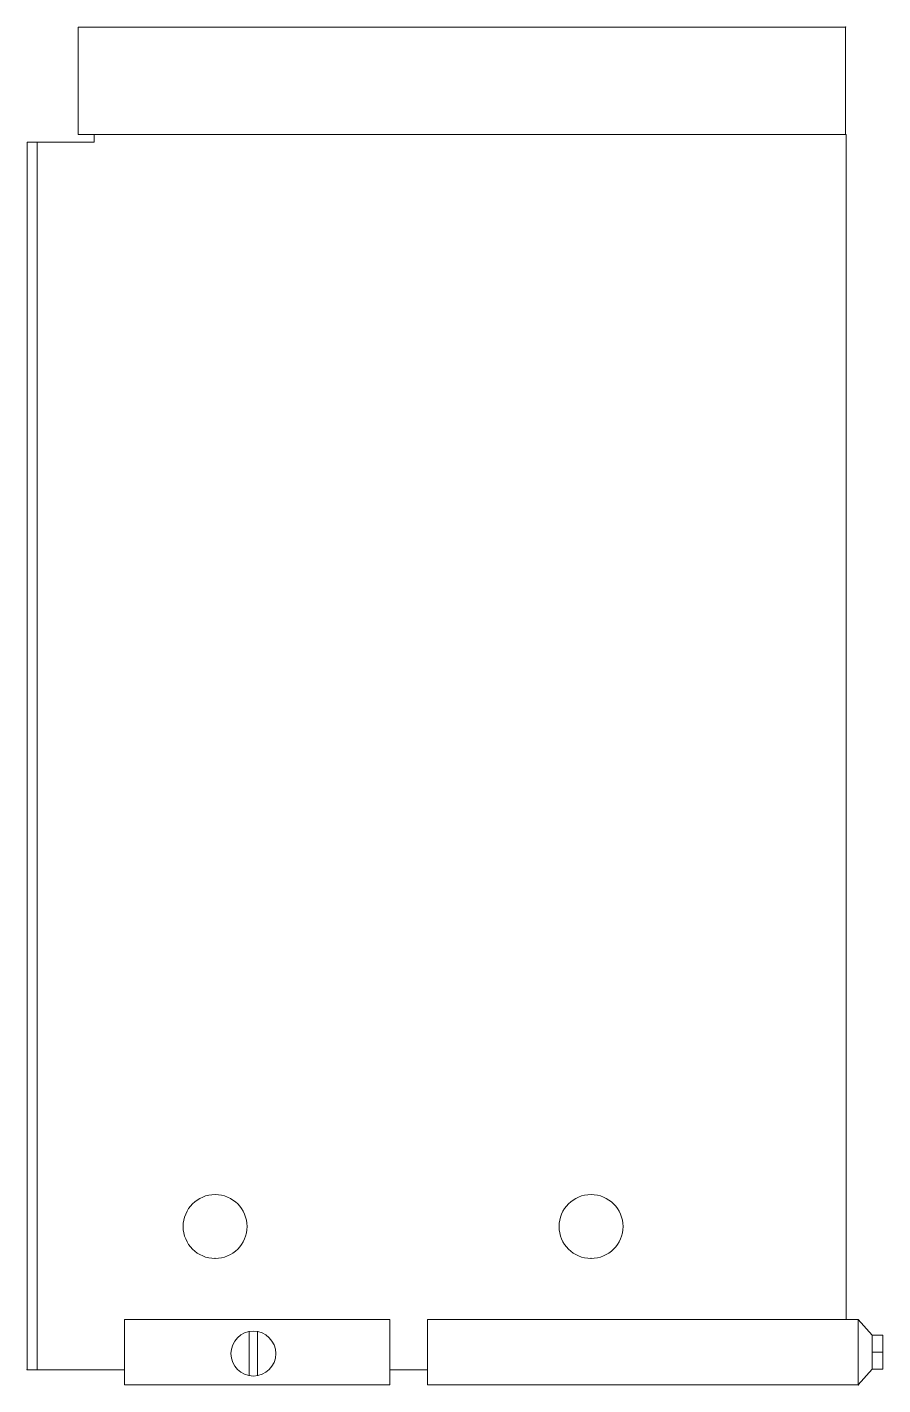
# Model space of a CAD drawing. Header units: inches. Extents: x 0 to 316, y -1 to 150.
# Drawn here: x 295.235 to 296.741, y 26.84 to 29.229 of the extents above; entities that cross this region are included whole.
import ezdxf

# ---------------------------------------------------------------- set-up
doc = ezdxf.new("R2010")
doc.units = ezdxf.units.IN
doc.header["$MEASUREMENT"] = 0
doc.layers.add('CONTINUOUS1', color=7, linetype='Continuous', lineweight=20)

# ---------------------------------------------------------------- blocks, each defined once
blk = doc.blocks.new('M_PFN_2')
at = {"color": 0, "linetype": 'ByBlock'}
blk.add_point((0, 0), dxfattribs=at)

msp = doc.modelspace()

# ---------------------------------------------------------------- linework, layer by layer
at = {"layer": 'CONTINUOUS1', "flags": 128}
for points in [[(295.32524, 29.22859), (296.67524, 29.22859), (296.67524, 29.03969), (295.32524, 29.03969)], [(295.253, 26.86609), (295.23524, 26.86609), (295.23524, 29.02619), (295.253, 29.02619)], [(295.40637, 26.95422), (295.87321, 26.95422), (295.87321, 26.8395), (295.40637, 26.8395)], [(295.93943, 26.95422), (296.69774, 26.95422), (296.69774, 26.8395), (295.93943, 26.8395)], [(296.72197, 26.89686), (296.74094, 26.89686), (296.74094, 26.92679), (296.72197, 26.92679)], [(296.72197, 26.89686), (296.74094, 26.89686), (296.74094, 26.86694), (296.72197, 26.86694)]]:
    msp.add_lwpolyline(points, close=True, dxfattribs=at)
msp.add_lwpolyline([(296.67629, 26.95422), (296.67629, 29.03969), (295.35331, 29.03969), (295.35331, 29.02619), (295.23524, 29.02619), (295.23524, 26.86609), (295.40637, 26.86609)], dxfattribs=at)
at = {"layer": 'CONTINUOUS1'}
for points in [[(296.69774, 26.95422), (296.72197, 26.92679)], [(295.62568, 26.93326), (295.62568, 26.85571)], [(295.64056, 26.93332), (295.64056, 26.85564)], [(295.87321, 26.86609), (295.93943, 26.86609)], [(296.69774, 26.8395), (296.72197, 26.86694)]]:
    msp.add_lwpolyline(points, dxfattribs=at)
for centre, radius in [((295.56599, 27.11809), 0.05625), ((296.22749, 27.11809), 0.05625), ((295.63329, 26.89448), 0.03951)]:
    msp.add_circle(centre, radius, dxfattribs=at)

# ---------------------------------------------------------------- block references
at = {"layer": 'CONTINUOUS1', "xscale": 0.9, "yscale": 0.9, "zscale": 0.9}
msp.add_blockref('M_PFN_2', (296.67524, 29.22859), dxfattribs=at)
for p, rotation in [((296.67524, 29.22859), 90.00000000000594), ((295.56599, 27.06184), 269.999999999994), ((296.22749, 27.06184), 269.999999999994), ((295.23524, 26.86609), 269.999999999994), ((295.23524, 26.86609), 269.999999999994), ((295.23524, 26.86609), 269.999999999994), ((296.69774, 26.8395), 269.999999999994)]:
    msp.add_blockref('M_PFN_2', p, dxfattribs=dict(at, rotation=rotation))

doc.saveas('drawing.dxf')
